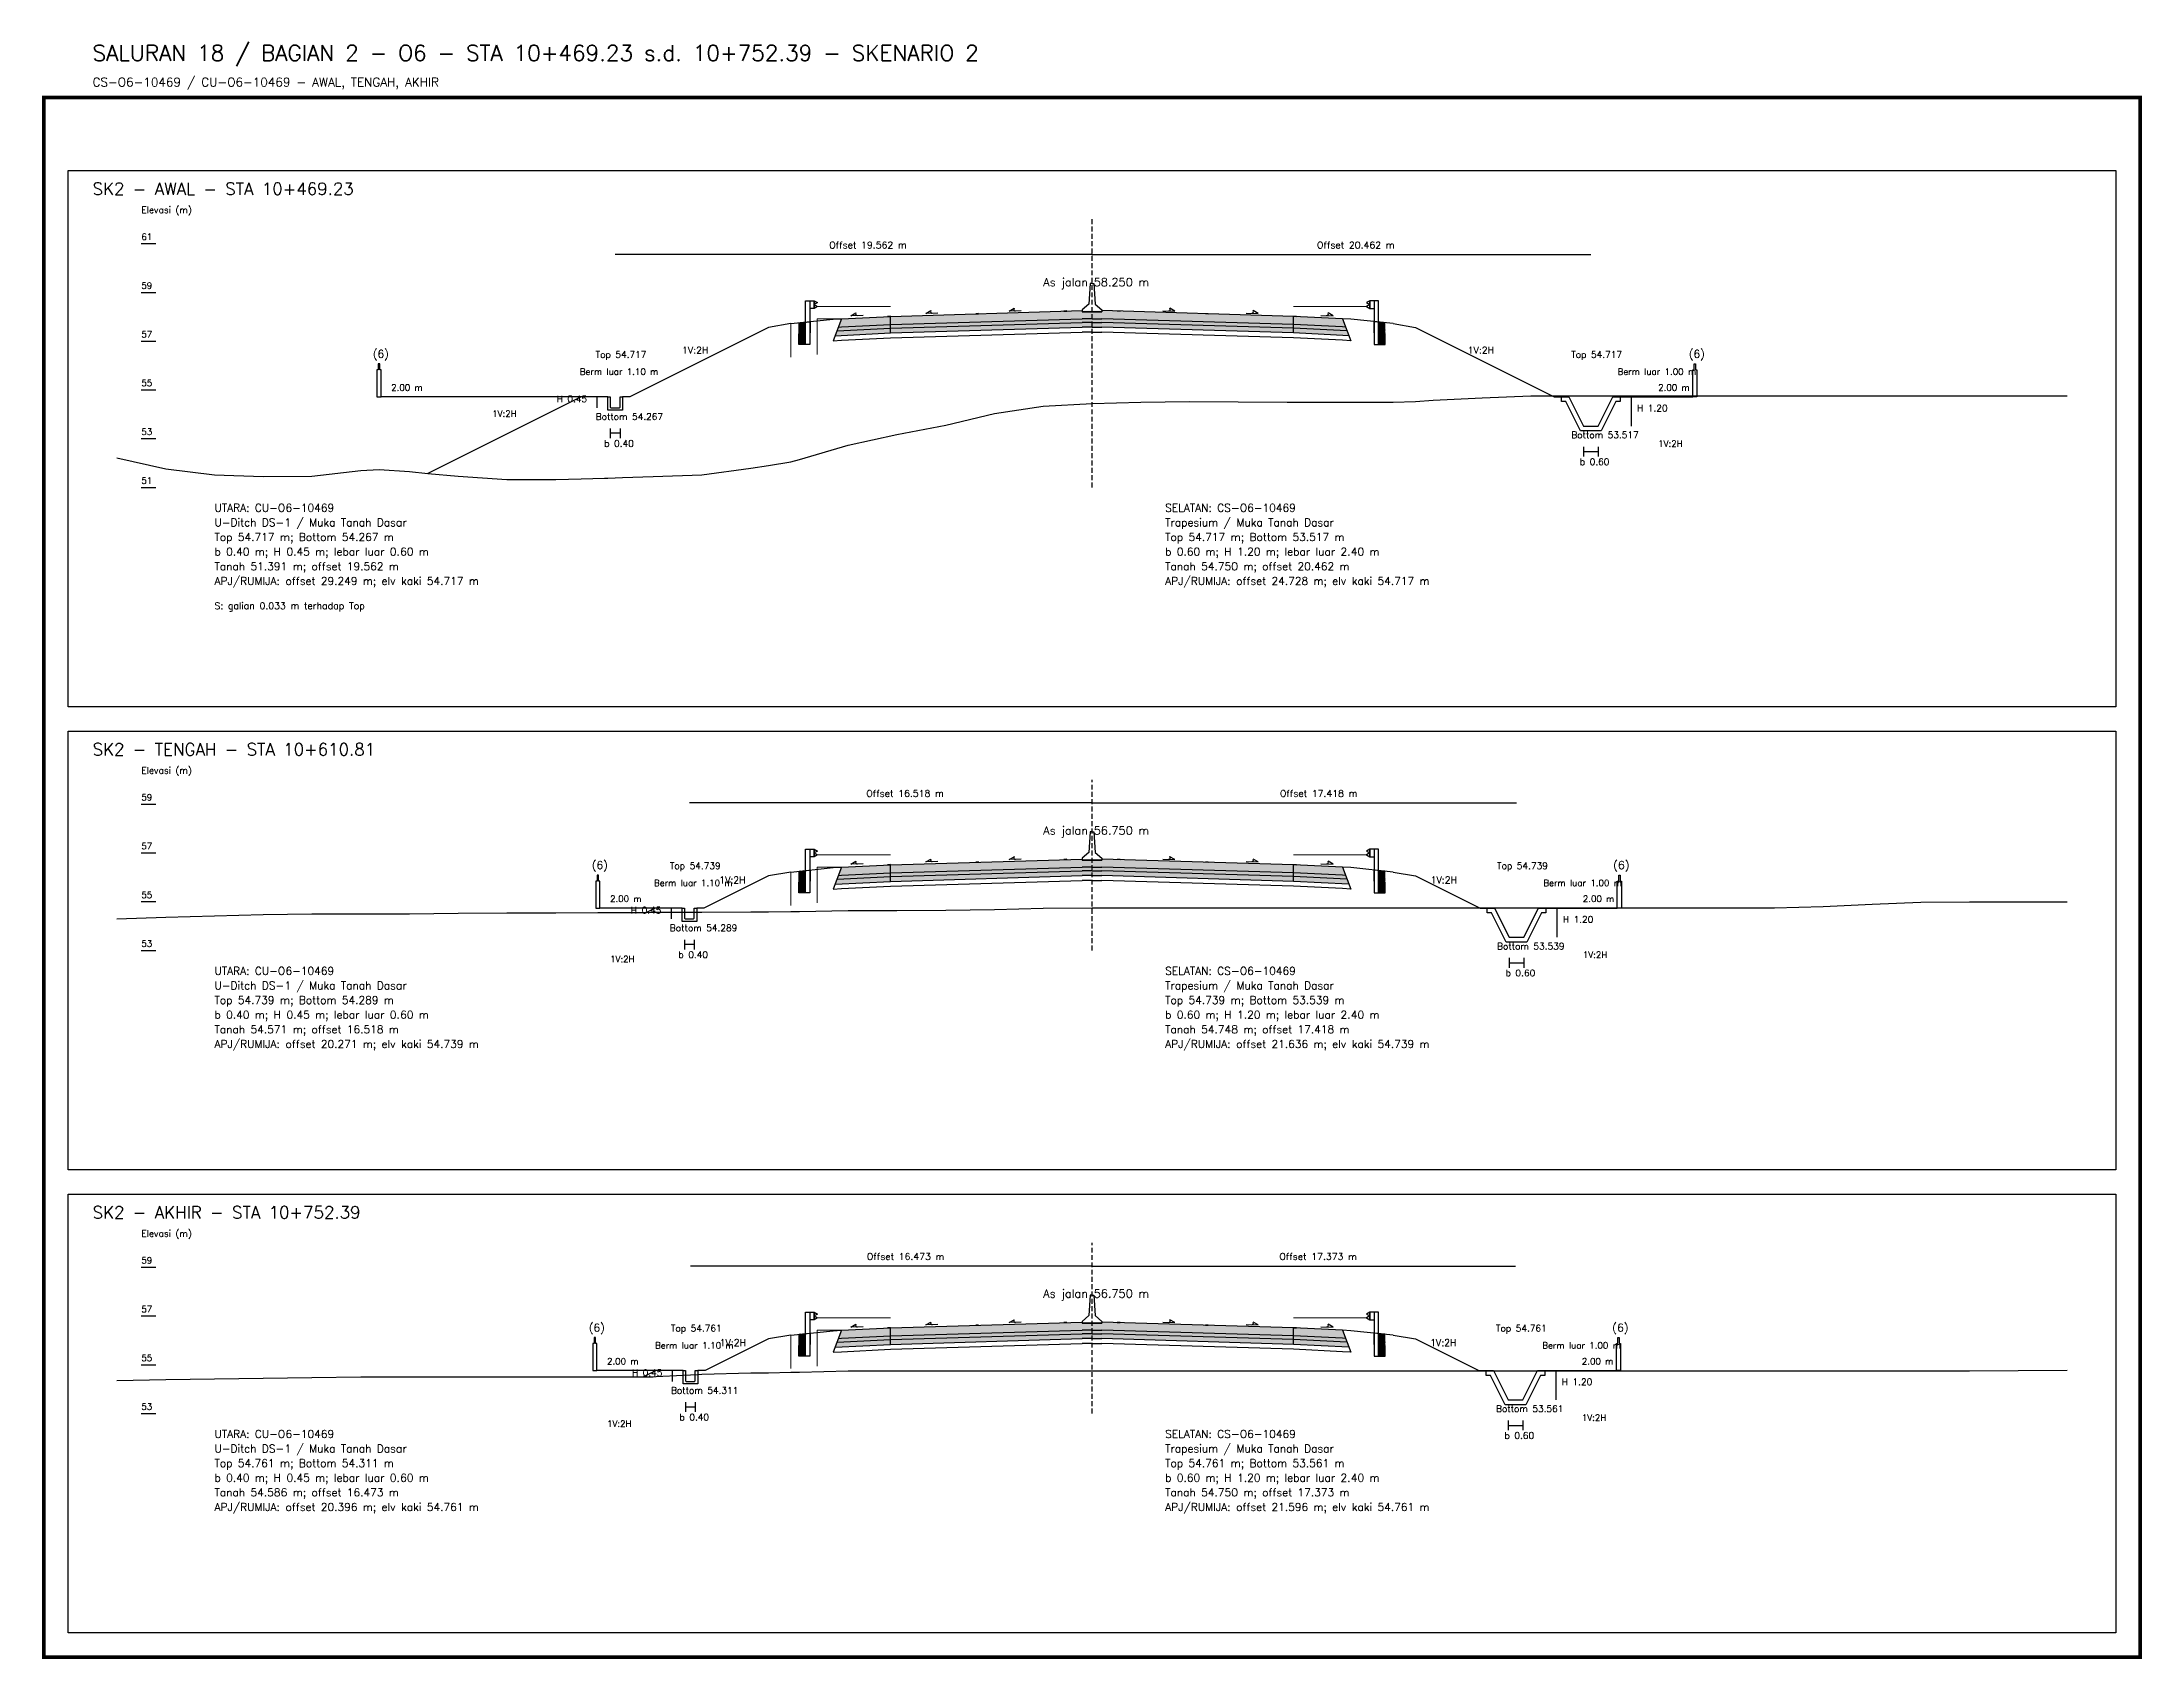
# Model space of a CAD drawing. Header units: metres. Extents: x -24715 to -24517, y 27498 to 30841.
# Drawn here: x -24611.5 to -24525.3, y 29335.5 to 29401.8 of the extents above; entities that cross this region are included whole.
import ezdxf

# ---------------------------------------------------------------- set-up
doc = ezdxf.new("R2010")
doc.units = ezdxf.units.M
doc.linetypes.add('PS_DASH', pattern=[0.3, 0.2, -0.1])
for name, color, linetype, lineweight in [('Dimensi', 230, 'Continuous', 20), ('GRS-ARSIR (HATCH)', 8, 'Continuous', 9), ('Guardrail', 20, 'Continuous', 30), ('HATCH - Beton ramping', 210, 'Continuous', 9), ('HATCH - LFA', 30, 'Continuous', 9), ('HATCH - Pavement', 50, 'Continuous', 9), ('Marka', 20, 'Continuous', 30), ('POT_ALL_GROUP', 2, 'Continuous', 70)]:
    doc.layers.add(name, color=color, linetype=linetype, lineweight=lineweight)
for name, color, linetype in [('POT_ALL_APJ', 2, 'Continuous'), ('POT_ALL_BORDER', 8, 'Continuous'), ('POT_ALL_CHANNEL2', 7, 'Continuous'), ('POT_ALL_DIM', 7, 'Continuous'), ('POT_ALL_GROUND', 1, 'Continuous'), ('POT_ALL_GUIDE', 8, 'Continuous'), ('POT_ALL_NOTE', 30, 'Continuous'), ('POT_ALL_ROAD', 4, 'Continuous')]:
    doc.layers.add(name, color=color, linetype=linetype)
doc.styles.get("Standard").update_dxf_attribs({"font": 'simplex.shx'})

msp = doc.modelspace()

# ---------------------------------------------------------------- texts
at = {"layer": 'POT_ALL_APJ'}
for s, height, p in [('(6)', 0.32, (-24597.88449, 29388.87639)), ('(6)', 0.32, (-24543.90724, 29388.87639)), ('2.00 m', 0.26, (-24597.13449, 29387.52639)), ('2.00 m', 0.26, (-24545.15724, 29387.52639)), ('(6)', 0.32, (-24588.90669, 29367.89849)), ('(6)', 0.32, (-24546.99954, 29367.89849)), ('2.00 m', 0.26, (-24588.15669, 29366.54849)), ('2.00 m', 0.26, (-24548.24954, 29366.54849)), ('(6)', 0.32, (-24589.03119, 29348.92059)), ('(6)', 0.32, (-24547.04008, 29348.92059)), ('2.00 m', 0.26, (-24588.28119, 29347.57059)), ('2.00 m', 0.26, (-24548.29008, 29347.57059))]:
    msp.add_text(s, height=height, dxfattribs=at).set_placement(p)
at = {"layer": 'POT_ALL_CHANNEL2'}
for s, height, p in [('Top 54.717', 0.27, (-24588.7475, 29388.87639)), ('Top 54.717', 0.27, (-24548.72377, 29388.87639)), ('Bottom 54.267', 0.27, (-24588.7475, 29386.32639)), ('Bottom 53.517', 0.27, (-24548.72377, 29385.57639)), ('UTARA: CU-O6-10469', 0.32, (-24604.38564, 29382.55968)), ('SELATAN: CS-O6-10469', 0.32, (-24565.38564, 29382.55968)), ('Top 54.739', 0.27, (-24585.7033, 29367.89849)), ('Top 54.739', 0.27, (-24551.76797, 29367.89849)), ('Bottom 54.289', 0.27, (-24585.7033, 29365.34849)), ('Bottom 53.539', 0.27, (-24551.76797, 29364.59849)), ('UTARA: CU-O6-10469', 0.32, (-24604.38564, 29363.55968)), ('SELATAN: CS-O6-10469', 0.32, (-24565.38564, 29363.55968)), ('Top 54.761', 0.27, (-24585.6591, 29348.92059)), ('Top 54.761', 0.27, (-24551.81217, 29348.92059)), ('Bottom 54.311', 0.27, (-24585.6591, 29346.37059)), ('Bottom 53.561', 0.27, (-24551.81217, 29345.62059)), ('UTARA: CU-O6-10469', 0.32, (-24604.38564, 29344.55968)), ('SELATAN: CS-O6-10469', 0.32, (-24565.38564, 29344.55968))]:
    msp.add_text(s, height=height, dxfattribs=at).set_placement(p)
at = {"layer": 'POT_ALL_DIM'}
for s, height, p in [('SK2 - AWAL - STA 10+469.23', 0.5, (-24609.38564, 29395.55968)), ('Elevasi (m)', 0.27, (-24607.38564, 29394.80968)), ('61', 0.26, (-24607.38564, 29393.70968)), ('Offset 19.562 m', 0.28, (-24579.16657, 29393.35968)), ('Offset 20.462 m', 0.28, (-24559.1547, 29393.35968)), ('59', 0.26, (-24607.38564, 29391.70968)), ('As jalan 58.250 m', 0.34, (-24570.38564, 29391.80968)), ('57', 0.26, (-24607.38564, 29389.70968)), ('1V:2H', 0.28, (-24585.20153, 29389.04937)), ('1V:2H', 0.28, (-24552.96975, 29389.04937)), ('Berm luar 1.10 m', 0.26, (-24589.3975, 29388.17639)), ('Berm luar 1.00 m', 0.26, (-24546.82377, 29388.17639)), ('55', 0.26, (-24607.38564, 29387.70968)), ('1V:2H', 0.26, (-24592.99099, 29386.45463)), ('H 0.45', 0.27, (-24590.3475, 29387.05139)), ('H 1.20', 0.27, (-24546.02377, 29386.67639)), ('53', 0.26, (-24607.38564, 29385.70968)), ('b 0.40', 0.27, (-24588.3975, 29385.22639)), ('1V:2H', 0.26, (-24545.15724, 29385.22639)), ('b 0.60', 0.27, (-24548.37377, 29384.47639)), ('51', 0.26, (-24607.38564, 29383.70968)), ('U-Ditch DS-1 / Muka Tanah Dasar', 0.32, (-24604.38564, 29381.95968)), ('Trapesium / Muka Tanah Dasar', 0.32, (-24565.38564, 29381.95968)), ('Top 54.717 m; Bottom 54.267 m', 0.32, (-24604.38564, 29381.35968)), ('Top 54.717 m; Bottom 53.517 m', 0.32, (-24565.38564, 29381.35968)), ('b 0.40 m; H 0.45 m; lebar luar 0.60 m', 0.32, (-24604.38564, 29380.75968)), ('b 0.60 m; H 1.20 m; lebar luar 2.40 m', 0.32, (-24565.38564, 29380.75968)), ('Tanah 51.391 m; offset 19.562 m', 0.32, (-24604.38564, 29380.15968)), ('APJ/RUMIJA: offset 29.249 m; elv kaki 54.717 m', 0.32, (-24604.38564, 29379.55968)), ('Tanah 54.750 m; offset 20.462 m', 0.32, (-24565.38564, 29380.15968)), ('APJ/RUMIJA: offset 24.728 m; elv kaki 54.717 m', 0.32, (-24565.38564, 29379.55968)), ('SK2 - TENGAH - STA 10+610.81', 0.5, (-24609.38564, 29372.55968)), ('Elevasi (m)', 0.27, (-24607.38564, 29371.80968)), ('Offset 16.518 m', 0.28, (-24577.64447, 29370.85968)), ('Offset 17.418 m', 0.28, (-24560.6768, 29370.85968)), ('59', 0.26, (-24607.38564, 29370.70968)), ('As jalan 56.750 m', 0.34, (-24570.38564, 29369.30968)), ('57', 0.26, (-24607.38564, 29368.70968)), ('55', 0.26, (-24607.38564, 29366.70968)), ('Berm luar 1.10 m', 0.26, (-24586.3533, 29367.19849)), ('1V:2H', 0.28, (-24583.67942, 29367.31042)), ('1V:2H', 0.28, (-24554.49185, 29367.31042)), ('Berm luar 1.00 m', 0.26, (-24549.86797, 29367.19849)), ('H 0.45', 0.27, (-24587.3033, 29366.07349)), ('H 1.20', 0.27, (-24549.06797, 29365.69849)), ('53', 0.26, (-24607.38564, 29364.70968)), ('1V:2H', 0.26, (-24588.15669, 29364.07179)), ('b 0.40', 0.27, (-24585.3533, 29364.24849)), ('1V:2H', 0.26, (-24548.24954, 29364.24849)), ('b 0.60', 0.27, (-24551.41797, 29363.49849)), ('Top 54.739 m; Bottom 54.289 m', 0.32, (-24604.38564, 29362.35968)), ('U-Ditch DS-1 / Muka Tanah Dasar', 0.32, (-24604.38564, 29362.95968)), ('Trapesium / Muka Tanah Dasar', 0.32, (-24565.38564, 29362.95968)), ('Top 54.739 m; Bottom 53.539 m', 0.32, (-24565.38564, 29362.35968)), ('b 0.40 m; H 0.45 m; lebar luar 0.60 m', 0.32, (-24604.38564, 29361.75968)), ('b 0.60 m; H 1.20 m; lebar luar 2.40 m', 0.32, (-24565.38564, 29361.75968)), ('Tanah 54.571 m; offset 16.518 m', 0.32, (-24604.38564, 29361.15968)), ('APJ/RUMIJA: offset 20.271 m; elv kaki 54.739 m', 0.32, (-24604.38564, 29360.55968)), ('Tanah 54.748 m; offset 17.418 m', 0.32, (-24565.38564, 29361.15968)), ('APJ/RUMIJA: offset 21.636 m; elv kaki 54.739 m', 0.32, (-24565.38564, 29360.55968)), ('SK2 - AKHIR - STA 10+752.39', 0.5, (-24609.38564, 29353.55968)), ('Elevasi (m)', 0.27, (-24607.38564, 29352.80968)), ('59', 0.26, (-24607.38564, 29351.70968)), ('Offset 16.473 m', 0.28, (-24577.62237, 29351.85968)), ('Offset 17.373 m', 0.28, (-24560.6989, 29351.85968)), ('As jalan 56.750 m', 0.34, (-24570.38564, 29350.30968)), ('57', 0.26, (-24607.38564, 29349.70968)), ('55', 0.26, (-24607.38564, 29347.70968)), ('Berm luar 1.10 m', 0.26, (-24586.3091, 29348.22059)), ('1V:2H', 0.28, (-24583.65732, 29348.32147)), ('1V:2H', 0.28, (-24554.51395, 29348.32147)), ('Berm luar 1.00 m', 0.26, (-24549.91217, 29348.22059)), ('H 0.45', 0.27, (-24587.2591, 29347.09559)), ('H 1.20', 0.27, (-24549.11217, 29346.72059)), ('53', 0.26, (-24607.38564, 29345.70968)), ('b 0.40', 0.27, (-24585.3091, 29345.27059)), ('1V:2H', 0.26, (-24548.29008, 29345.25957)), ('1V:2H', 0.26, (-24588.28119, 29345.00955)), ('b 0.60', 0.27, (-24551.46217, 29344.52059)), ('Top 54.761 m; Bottom 54.311 m', 0.32, (-24604.38564, 29343.35968)), ('U-Ditch DS-1 / Muka Tanah Dasar', 0.32, (-24604.38564, 29343.95968)), ('Trapesium / Muka Tanah Dasar', 0.32, (-24565.38564, 29343.95968)), ('Top 54.761 m; Bottom 53.561 m', 0.32, (-24565.38564, 29343.35968)), ('b 0.40 m; H 0.45 m; lebar luar 0.60 m', 0.32, (-24604.38564, 29342.75968)), ('b 0.60 m; H 1.20 m; lebar luar 2.40 m', 0.32, (-24565.38564, 29342.75968)), ('Tanah 54.586 m; offset 16.473 m', 0.32, (-24604.38564, 29342.15968)), ('APJ/RUMIJA: offset 20.396 m; elv kaki 54.761 m', 0.32, (-24604.38564, 29341.55968)), ('Tanah 54.750 m; offset 17.373 m', 0.32, (-24565.38564, 29342.15968)), ('APJ/RUMIJA: offset 21.596 m; elv kaki 54.761 m', 0.32, (-24565.38564, 29341.55968))]:
    msp.add_text(s, height=height, dxfattribs=at).set_placement(p)
at = {"layer": 'POT_ALL_GROUP', "lineweight": 0}
for s, height, p in [('SALURAN 18 / BAGIAN 2 - O6 - STA 10+469.23 s.d. 10+752.39 - SKENARIO 2', 0.65, (-24609.38564, 29401.05968)), ('CS-O6-10469 / CU-O6-10469 - AWAL, TENGAH, AKHIR', 0.36, (-24609.38564, 29400.00968))]:
    msp.add_text(s, height=height, dxfattribs=at).set_placement(p)
at = {"layer": 'POT_ALL_NOTE'}
msp.add_text('S: galian 0.033 m terhadap Top', height=0.28, dxfattribs=at).set_placement((-24604.38564, 29378.55968))

# ---------------------------------------------------------------- blocks, each defined once
blk = doc.blocks.new('JALAN_ASLI_TIPIKAL_2OKT_METER')
at = {"layer": 'Guardrail', "lineweight": 9}
h = blk.add_hatch(dxfattribs=at)
h.set_pattern_fill('JIS_LC_20', color=256, scale=0.002)
h.set_pattern_definition([(45, (-29.65569, -21.99233), (-0.02828427, 0.02828427), []), (45, (-29.65489, -21.99233), (-0.02828427, 0.02828427), [])])
h.paths.add_polyline_path([(-12.025, -1.394), (-11.753, -1.394), (-11.753, -0.471), (-12.018, -0.498)])
h = blk.add_hatch(dxfattribs=at)
h.set_pattern_fill('JIS_LC_20', color=256, scale=0.002)
h.set_pattern_definition([(45, (-29.40569, -21.99233), (-0.02828427, 0.02828427), []), (45, (-29.40489, -21.99233), (-0.02828427, 0.02828427), [])])
h.paths.add_polyline_path([(12.018, -0.498), (11.753, -0.471), (11.753, -1.394), (12.025, -1.394)])
at = {"layer": 'HATCH - Beton ramping'}
h = blk.add_hatch(dxfattribs=at)
h.set_pattern_fill('AR-CONC', color=256, scale=0.0005)
h.set_pattern_definition([(50, (-28.949556, -21.99233), (0.09109233, -0.00796954), [0.009525, -0.104775]), (355, (-28.94956, -21.99233), (-0.0176217, 0.09552842), [0.00762, -0.0838203]), (100.45144, (-28.941965, -21.992995), (0.07347062, 0.08755888), [0.008095, -0.08904512]), (46.1842, (-28.94956, -21.96693), (0.13553952, -0.02102116), [0.0142875, -0.1571625]), (96.63556, (-28.93826, -21.96868), (0.11870207, 0.12371306), [0.0121425, -0.1335678]), (351.18415, (-28.94956, -21.96693), (0.11870207, 0.12371306), [0.01143, -0.12572987]), (21, (-28.936856, -21.97328), (0.0758072, -0.0511326), [0.009525, -0.104775]), (326, (-28.93686, -21.97328), (0.03090101, 0.09209398), [0.00762, -0.08382]), (71.45144, (-28.93054, -21.97754), (0.1067082, 0.04096138), [0.008095, -0.08904497]), (37.5, (-28.949556, -21.99233), (0.001544302, 0.04227752), [0, -0.082804, 0, -0.08509, 0, -0.0841375]), (7.5, (-28.949556, -21.99233), (0.03340983, 0.05009029), [0, -0.048514, 0, -0.080899, 0, -0.0320675]), (327.5, (-28.977877, -21.99233), (0.067795298, -0.002864372), [0, -0.03175, 0, -0.09906, 0, -0.131445]), (317.5, (-28.990577, -21.99233), (0.07406459, 0.01271325), [0, -0.041275, 0, -0.065786, 0, -0.093345])])
h.paths.add_polyline_path([(-8.27, -0.566), (-10.401, -0.666), (-10.461, -0.826), (-8.27, -0.716)])
h.paths.add_polyline_path([(-0.4, -0.48), (0, -0.48), (0, -0.33), (-0.4, -0.33), (-8.27, -0.566), (-8.27, -0.716)])
h = blk.add_hatch(dxfattribs=at)
h.set_pattern_fill('AR-CONC', color=256, scale=0.0005)
h.set_pattern_definition([(50, (-28.699556, -21.99233), (0.09109233, -0.00796954), [0.009525, -0.104775]), (355, (-28.69956, -21.99233), (-0.01762171, 0.09552842), [0.00762, -0.0838203]), (100.45144, (-28.691965, -21.992995), (0.07347062, 0.08755888), [0.008095, -0.08904512]), (46.1842, (-28.69956, -21.96693), (0.13553952, -0.02102116), [0.0142875, -0.1571625]), (96.63556, (-28.68826, -21.96868), (0.11870207, 0.12371306), [0.0121425, -0.1335678]), (351.18415, (-28.69956, -21.96693), (0.11870207, 0.12371306), [0.01143, -0.12572987]), (21, (-28.686856, -21.97328), (0.0758072, -0.0511326), [0.009525, -0.104775]), (326, (-28.68686, -21.97328), (0.03090101, 0.09209398), [0.00762, -0.08382]), (71.45144, (-28.68054, -21.97754), (0.10670821, 0.04096138), [0.008095, -0.08904497]), (37.5, (-28.699556, -21.99233), (0.001544302, 0.04227752), [0, -0.082804, 0, -0.08509, 0, -0.0841375]), (7.5, (-28.699556, -21.99233), (0.03340983, 0.050090287), [0, -0.048514, 0, -0.080899, 0, -0.0320675]), (327.5, (-28.727877, -21.99233), (0.067795298, -0.002864372), [0, -0.03175, 0, -0.09906, 0, -0.131445]), (317.5, (-28.740577, -21.99233), (0.07406459, 0.012713246), [0, -0.041275, 0, -0.065786, 0, -0.093345])])
h.paths.add_polyline_path([(8.27, -0.566), (10.401, -0.666), (10.461, -0.826), (8.27, -0.716)])
h.paths.add_polyline_path([(0.4, -0.48), (0, -0.48), (0, -0.33), (0.4, -0.33), (8.27, -0.566), (8.27, -0.716)])
at = {"layer": 'HATCH - LFA'}
h = blk.add_hatch(dxfattribs=at)
h.set_pattern_fill('GRAVEL', color=256, scale=0.0075)
h.set_pattern_definition([(228.012788, (-28.812396, -21.801831), (-1.524, -1.7145), [0.0256291, -2.5372863]), (184.96974, (-28.829541, -21.820881), (2.2859999991, 0.1905000109), [0.04398035, -4.3540537]), (132.510447, (-28.873356, -21.824691), (1.9050000008, -2.0954999993), [0.0310111, -3.0701042]), (267.27369, (-28.947651, -21.872316), (0.1905000004, 3.81), [0.0400503, -3.9649828]), (292.833654, (-28.949556, -21.912321), (-0.9525, 2.286), [0.0392725, -3.8879856]), (357.27369, (-28.934316, -21.948516), (-3.81, 0.1905000004), [0.0400503, -3.9649828]), (37.69424, (-28.894311, -21.950421), (-2.4764999999, -1.9050000001), [0.0529645, -5.24348365]), (72.255328, (-28.852401, -21.918036), (1.3335000004, 4.1909999999), [0.050004, -4.95039425]), (121.429566, (-28.837161, -21.870411), (-1.5240000002, 2.4764999999), [0.040186, -3.9784159]), (175.23636, (-28.858116, -21.836121), (2.0955, -0.1905), [0.0458785, -2.2480453]), (222.397438, (-28.903836, -21.832311), (-2.2859999999, -2.0955000001), [0.05933084, -5.8737579]), (138.814075, (-28.759056, -21.874221), (-1.3335, 1.143), [0.0202503, -2.0047924]), (171.469234, (-28.774296, -21.860886), (2.4765, -0.3809999996), [0.03852615, -3.8140979]), (225, (-28.8124, -21.85517), (0, -0.1905), [0.0269407, -0.242467]), (203.19859, (-28.82573, -21.832311), (0.9525, 0.381), [0.0145081, -1.4362967]), (291.80141, (-28.839066, -21.838026), (-0.1905, 0.5715), [0.0205174, -1.0053565]), (30.96376, (-28.831446, -21.857076), (0.5715, 0.381), [0.033324, -1.0774724]), (161.56505, (-28.80287, -21.83993), (0.381, -0.1905), [0.0240965, -0.5783174]), (16.38954, (-28.949556, -21.838026), (1.905, 0.5715), [0.0337566, -3.341912]), (70.346176, (-28.917171, -21.828501), (-0.762, -2.0955), [0.0283199, -2.8036662]), (293.19859, (-28.80287, -21.801831), (-0.381, 0.9525), [0.029016, -1.4217888]), (343.61046, (-28.791441, -21.828501), (-1.905, 0.5715), [0.0337566, -3.341912]), (339.443955, (-28.949556, -21.956136), (-0.9525, 0.381), [0.0325526, -1.5950801]), (294.77514, (-28.919076, -21.967566), (-0.952500001, 2.0954999995), [0.0272754, -2.7002695]), (66.80141, (-28.800966, -21.992331), (0.381, 0.9525), [0.029016, -1.4217888]), (17.354025, (-28.789536, -21.965661), (-2.4765, -0.762), [0.0319337, -3.1614282]), (69.443955, (-28.89431, -21.992331), (-0.381, -0.9525), [0.0162763, -1.6113564]), (101.30993, (-28.812396, -21.99233), (-0.1905, 0.762), [0.0097136, -0.9616496]), (165.96376, (-28.8143, -21.982806), (0.5715, -0.1905), [0.0392725, -0.7461791]), (186.009006, (-28.852401, -21.973281), (1.905, 0.1905), [0.036395, -3.6031024]), (303.69007, (-28.831446, -21.87422), (-0.1905, 0.381), [0.0274743, -0.6593832]), (353.157227, (-28.816206, -21.897081), (3.2385, -0.3809999998), [0.0479668, -4.7487007]), (60.945396, (-28.76858, -21.902796), (-0.762, -1.3335), [0.0196131, -1.9417044]), (90, (-28.75906, -21.88565), (-0.1905, 0.1905), [0.01143, -0.17907]), (120.256437, (-28.856211, -21.967566), (0.762, -1.3335), [0.026465, -2.6200456]), (48.012787, (-28.869546, -21.944706), (1.524, 1.7145), [0.0512582, -2.5116572]), (0, (-28.83526, -21.9066), (0.1905, 0.1905), [0.04953, -0.14097]), (325.304846, (-28.785726, -21.906606), (1.9050000007, -1.333499999), [0.0301207, -2.9819488]), (254.0546, (-28.76096, -21.92375), (-0.1905, -0.762), [0.0277372, -1.3591238]), (207.645975, (-28.768581, -21.950421), (-3.6195000001, -1.9049999997), [0.0451609, -4.4709348]), (175.426079, (-28.808586, -21.971376), (-2.4765, 0.1905), [0.0477772, -4.7299385])])
h.paths.add_polyline_path([(-8.27, -0.716), (-10.461, -0.826), (-10.54, -1.03), (-8.27, -0.916)])
h.paths.add_polyline_path([(-0.4, -0.68), (0, -0.68), (0, -0.48), (-0.4, -0.48), (-8.27, -0.716), (-8.27, -0.916)])
h = blk.add_hatch(dxfattribs=at)
h.set_pattern_fill('GRAVEL', color=256, scale=0.0075)
h.set_pattern_definition([(228.012788, (-28.562396, -21.801831), (-1.524, -1.7145), [0.0256291, -2.5372863]), (184.96974, (-28.579541, -21.820881), (2.2859999991, 0.1905000109), [0.04398035, -4.3540537]), (132.510447, (-28.623356, -21.824691), (1.9050000008, -2.0954999993), [0.0310111, -3.0701042]), (267.27369, (-28.697651, -21.872316), (0.1905000004, 3.81), [0.04005034, -3.9649828]), (292.833654, (-28.699556, -21.912321), (-0.9525, 2.286), [0.0392725, -3.8879856]), (357.27369, (-28.684316, -21.948516), (-3.81, 0.1905000004), [0.04005034, -3.9649828]), (37.69424, (-28.644311, -21.950421), (-2.4764999999, -1.9050000001), [0.0529645, -5.24348365]), (72.255328, (-28.602401, -21.918036), (1.3335000004, 4.1909999999), [0.050004, -4.95039425]), (121.429566, (-28.587161, -21.870411), (-1.5240000002, 2.4764999999), [0.040186, -3.9784159]), (175.23636, (-28.608116, -21.836121), (2.0955, -0.1905000003), [0.0458785, -2.2480453]), (222.397438, (-28.653836, -21.832311), (-2.2859999999, -2.0955000001), [0.05933084, -5.87375794]), (138.814075, (-28.509056, -21.874221), (-1.3335, 1.143), [0.02025034, -2.0047924]), (171.469234, (-28.524296, -21.860886), (2.4765, -0.3809999996), [0.03852615, -3.8140979]), (225, (-28.5624, -21.85517), (0, -0.1905), [0.0269407, -0.242467]), (203.19859, (-28.57573, -21.832311), (0.9525, 0.381), [0.0145081, -1.4362967]), (291.80141, (-28.589066, -21.838026), (-0.1905, 0.5715), [0.0205174, -1.0053565]), (30.96376, (-28.581446, -21.857076), (0.5715, 0.381), [0.033324, -1.0774724]), (161.56505, (-28.55287, -21.83993), (0.381, -0.1905), [0.0240965, -0.57831736]), (16.38954, (-28.699556, -21.838026), (1.905, 0.5715), [0.0337566, -3.341912]), (70.346176, (-28.667171, -21.828501), (-0.762, -2.0955), [0.0283199, -2.8036662]), (293.19859, (-28.55287, -21.801831), (-0.381, 0.9525), [0.029016, -1.4217888]), (343.61046, (-28.541441, -21.828501), (-1.905, 0.5714999999), [0.0337566, -3.341912]), (339.443955, (-28.699556, -21.956136), (-0.9525, 0.381), [0.03255264, -1.5950801]), (294.77514, (-28.669076, -21.967566), (-0.952500001, 2.0954999995), [0.0272754, -2.7002695]), (66.80141, (-28.550966, -21.992331), (0.381, 0.9525), [0.029016, -1.4217888]), (17.354025, (-28.539536, -21.965661), (-2.4765, -0.7620000002), [0.0319337, -3.1614282]), (69.443955, (-28.64431, -21.992331), (-0.381, -0.9525), [0.0162763, -1.6113564]), (101.30993, (-28.562396, -21.99233), (-0.1905, 0.762), [0.0097136, -0.9616496]), (165.96376, (-28.5643, -21.982806), (0.5715, -0.1905), [0.0392725, -0.7461791]), (186.009006, (-28.602401, -21.973281), (1.905, 0.1905), [0.036395, -3.6031024]), (303.69007, (-28.581446, -21.87422), (-0.1905, 0.381), [0.0274743, -0.6593832]), (353.157227, (-28.566206, -21.897081), (3.2385, -0.3809999998), [0.04796676, -4.7487007]), (60.945396, (-28.51858, -21.902796), (-0.762, -1.3335), [0.0196131, -1.9417044]), (90, (-28.50906, -21.88565), (-0.1905, 0.1905), [0.01143, -0.17907]), (120.256437, (-28.606211, -21.967566), (0.762, -1.3335), [0.026465, -2.62004556]), (48.012787, (-28.619546, -21.944706), (1.524, 1.7145), [0.0512582, -2.5116572]), (0, (-28.58526, -21.9066), (0.1905, 0.1905), [0.04953, -0.14097]), (325.304846, (-28.535726, -21.906606), (1.9050000007, -1.333499999), [0.0301207, -2.98194875]), (254.054604, (-28.51096, -21.92375), (-0.1905, -0.762), [0.0277372, -1.35912375]), (207.645975, (-28.518581, -21.950421), (-3.6195000001, -1.9049999997), [0.0451609, -4.4709348]), (175.426079, (-28.558586, -21.971376), (-2.4765, 0.1905), [0.0477772, -4.7299385])])
h.paths.add_polyline_path([(8.27, -0.716), (10.461, -0.826), (10.54, -1.03), (8.27, -0.916)])
h.paths.add_polyline_path([(0.4, -0.68), (0, -0.68), (0, -0.48), (0.4, -0.48), (8.27, -0.716), (8.27, -0.916)])
at = {"layer": 'HATCH - Pavement'}
h = blk.add_hatch(dxfattribs=at)
h.set_pattern_fill('AR-CONC', color=256, scale=0.001)
h.set_pattern_definition([(50, (-89.43046, -52.62889), (0.18218467, -0.01593909), [0.01905, -0.20955]), (355, (-89.43046, -52.6289), (-0.03524342, 0.19105685), [0.01524, -0.1676406]), (100.45144, (-89.41528, -52.63022), (0.14694125, 0.17511775), [0.01619, -0.17809024]), (46.1842, (-89.43046, -52.5781), (0.27107904, -0.04204233), [0.028575, -0.314325]), (96.63556, (-89.40787, -52.5816), (0.23740413, 0.2474261), [0.024285, -0.2671356]), (351.18415, (-89.43046, -52.5781), (0.2374041, 0.2474261), [0.02286, -0.2514597]), (21, (-89.40506, -52.59079), (0.1516144, -0.1022652), [0.01905, -0.20955]), (326, (-89.40506, -52.5908), (0.06180203, 0.18418797), [0.01524, -0.16764]), (71.45144, (-89.39243, -52.59931), (0.21341642, 0.08192277), [0.01619, -0.17808994]), (37.5, (-89.43046, -52.62889), (0.003088603, 0.08455504), [0, -0.165608, 0, -0.17018, 0, -0.168275]), (7.5, (-89.43046, -52.62889), (0.06681966, 0.100180575), [0, -0.097028, 0, -0.161798, 0, -0.064135]), (327.5, (-89.4871, -52.62889), (0.135590595, -0.005728744), [0, -0.0635, 0, -0.19812, 0, -0.26289]), (317.5, (-89.5125, -52.62889), (0.14812918, 0.02542649), [0, -0.08255, 0, -0.131572, 0, -0.18669])])
h.paths.add_polyline_path([(-8.27, -0.236), (-10.27, -0.336), (-10.401, -0.673), (-10.27, -0.666), (-8.27, -0.566)])
h.paths.add_polyline_path([(-0.4, -0.33), (0, -0.33), (0, 0), (-0.4, 0), (-8.27, -0.236), (-8.27, -0.566)])
h = blk.add_hatch(dxfattribs=at)
h.set_pattern_fill('AR-CONC', color=256, scale=0.001)
h.set_pattern_definition([(50, (-89.18046, -52.62889), (0.18218467, -0.01593909), [0.01905, -0.20955]), (355, (-89.18046, -52.6289), (-0.03524342, 0.19105685), [0.01524, -0.16764058]), (100.45144, (-89.16528, -52.63022), (0.14694125, 0.17511775), [0.01619, -0.17809024]), (46.1842, (-89.18046, -52.5781), (0.27107904, -0.04204233), [0.028575, -0.314325]), (96.63556, (-89.15787, -52.5816), (0.23740413, 0.2474261), [0.024285, -0.2671356]), (351.18415, (-89.18046, -52.5781), (0.2374041, 0.2474261), [0.02286, -0.2514597]), (21, (-89.15506, -52.59079), (0.1516144, -0.1022652), [0.01905, -0.20955]), (326, (-89.15506, -52.5908), (0.06180203, 0.18418797), [0.01524, -0.16764]), (71.45144, (-89.14243, -52.59931), (0.21341642, 0.08192277), [0.01619, -0.17808994]), (37.5, (-89.18046, -52.62889), (0.003088603, 0.08455504), [0, -0.165608, 0, -0.17018, 0, -0.168275]), (7.5, (-89.18046, -52.62889), (0.06681966, 0.100180575), [0, -0.097028, 0, -0.161798, 0, -0.064135]), (327.5, (-89.2371, -52.62889), (0.135590595, -0.005728744), [0, -0.0635, 0, -0.19812, 0, -0.26289]), (317.5, (-89.2625, -52.62889), (0.14812918, 0.02542649), [0, -0.08255, 0, -0.131572, 0, -0.18669])])
h.paths.add_polyline_path([(8.27, -0.236), (10.27, -0.336), (10.401, -0.673), (10.27, -0.666), (8.27, -0.566)])
h.paths.add_polyline_path([(0.4, -0.33), (0, -0.33), (0, 0), (0.4, 0), (8.27, -0.236), (8.27, -0.566)])
at = {"layer": 'Marka'}
h = blk.add_hatch(color=256, dxfattribs=at)
h.dxf.hatch_style = 1
h.paths.add_polyline_path([(-8.27, -0.23), (-8.39, -0.236), (-8.39, -0.242), (-8.27, -0.236)])
h.paths.add_polyline_path([(-4.65, -0.122), (-4.77, -0.125), (-4.77, -0.131), (-4.65, -0.128)])
h.paths.add_polyline_path([(-1.03, -0.019), (-1.03, -0.013), (-1.15, -0.017), (-1.15, -0.023)])
h = blk.add_hatch(color=256, dxfattribs=at)
h.dxf.hatch_style = 1
h.paths.add_polyline_path([(8.27, -0.23), (8.39, -0.236), (8.39, -0.242), (8.27, -0.236)])
h.paths.add_polyline_path([(4.65, -0.122), (4.77, -0.125), (4.77, -0.131), (4.65, -0.128)])
h.paths.add_polyline_path([(1.03, -0.019), (1.03, -0.013), (1.15, -0.017), (1.15, -0.023)])
for p, q in [((-8.27, -0.236), (-0.4, 0)), ((8.27, -0.236), (0.4, 0)), ((-12.353, -0.533), (-10.622, -0.354)), ((-10.27, -0.336), (-10.62, -1.234)), ((-10.62, -0.354), (-10.27, -0.336)), ((-10.461, -0.826), (-8.27, -0.716)), ((-10.401, -0.673), (-10.27, -0.666)), ((-10.27, -0.336), (-8.27, -0.236)), ((-10.27, -0.666), (-8.27, -0.566)), ((-8.27, -0.916), (-8.27, -0.236)), ((-8.27, -0.566), (-0.4, -0.33)), ((-8.27, -0.716), (-0.4, -0.48)), ((-8.27, -0.916), (-0.4, -0.68)), ((0, -0.05), (-0.4, -0.05)), ((0, -0.33), (-0.4, -0.33)), ((0, -0.48), (-0.4, -0.48)), ((0, -0.68), (-0.4, -0.68)), ((0, -0.05), (0.4, -0.05)), ((0, -0.33), (0.4, -0.33)), ((0, -0.48), (0.4, -0.48)), ((0, -0.68), (0.4, -0.68)), ((8.27, -0.566), (0.4, -0.33)), ((8.27, -0.716), (0.4, -0.48)), ((8.27, -0.916), (0.4, -0.68)), ((8.27, -0.916), (8.27, -0.236)), ((10.27, -0.336), (8.27, -0.236)), ((10.27, -0.666), (8.27, -0.566)), ((10.461, -0.826), (8.27, -0.716)), ((10.27, -0.336), (10.62, -1.234)), ((10.62, -0.354), (10.27, -0.336)), ((10.401, -0.673), (10.27, -0.666)), ((12.353, -0.533), (10.622, -0.354)), ((-10.62, -1.234), (-10.27, -1.216)), ((-10.54, -1.03), (-8.27, -0.916)), ((-10.27, -1.216), (-8.27, -1.116)), ((-8.27, -1.116), (-0.4, -0.88)), ((0, -0.88), (-0.4, -0.88)), ((0, -0.88), (0.4, -0.88)), ((8.27, -1.116), (0.4, -0.88)), ((10.54, -1.03), (8.27, -0.916)), ((10.27, -1.216), (8.27, -1.116)), ((10.62, -1.234), (10.27, -1.216))]:
    blk.add_line(p, q)
for points in [[(0, 1.11), (-0.075, 1.11), (-0.125, 0.27), (-0.4, 0.03), (-0.4, -0.05), (0, -0.05)], [(0, 1.11), (0.075, 1.11), (0.125, 0.27), (0.4, 0.03), (0.4, -0.05), (0, -0.05)], [(-6.818, -0.116), (-6.616, 0)], [(-3.401, -0.02), (-3.199, 0.096)], [(3.401, -0.02), (3.199, 0.096)], [(6.818, -0.116), (6.616, 0)], [(-9.887, -0.208), (-9.686, -0.092)], [(-9.387, -0.193), (-9.887, -0.208)], [(-6.318, -0.101), (-6.818, -0.116)], [(-2.901, -0.005), (-3.401, -0.02)], [(2.901, -0.005), (3.401, -0.02)], [(6.318, -0.101), (6.818, -0.116)], [(9.387, -0.193), (9.887, -0.208)], [(9.887, -0.208), (9.686, -0.092)]]:
    blk.add_lwpolyline(points)
for centre, start, end in [((-6.556, -0.037), 148.28164, 271.71836), ((-3.139, 0.059), 148.28164, 271.71836), ((3.139, 0.059), 268.28164, 31.71836), ((6.556, -0.037), 268.28164, 31.71836), ((-9.625, -0.129), 148.28164, 271.71836), ((9.625, -0.129), 268.28164, 31.71836)]:
    blk.add_arc(centre, 0.0711, start, end)
at = {"layer": 'Dimensi'}
for p, q in [((-8.27, 0.168), (-11.27, 0.168)), ((8.27, 0.168), (11.27, 0.168))]:
    blk.add_line(p, q, dxfattribs=at)
at = {"layer": 'GRS-ARSIR (HATCH)'}
for p, q in [((-12.353, -0.533), (-12.353, -1.909)), ((-11.27, -0.336), (-11.27, -1.803)), ((-10.27, -0.336), (-11.27, -0.336))]:
    blk.add_line(p, q, dxfattribs=at)
at = {"layer": 'Guardrail'}
for points in [[(-11.753, -1.394), (-11.753, 0.406), (-11.575, 0.406), (-11.575, -1.394), (-11.753, -1.394)], [(-11.575, 0.406), (-11.397, 0.406), (-11.397, 0.094), (-11.575, 0.094)], [(-11.397, 0.25), (-11.397, 0.406), (-11.262, 0.328), (-11.397, 0.25)], [(-11.397, 0.094), (-11.397, 0.25), (-11.262, 0.172), (-11.397, 0.094)], [(11.397, 0.25), (11.397, 0.406), (11.262, 0.328), (11.397, 0.25)], [(11.397, 0.094), (11.397, 0.25), (11.262, 0.172), (11.397, 0.094)], [(11.575, 0.406), (11.397, 0.406), (11.397, 0.094), (11.575, 0.094)], [(11.753, -1.394), (11.753, 0.406), (11.575, 0.406), (11.575, -1.394), (11.753, -1.394)], [(-11.575, -1.394), (-12.025, -1.394), (-12.018, -0.498), (-11.568, -0.453), (-11.575, -1.394)], [(11.575, -1.394), (12.025, -1.394), (12.018, -0.498), (11.568, -0.453), (11.575, -1.394)]]:
    blk.add_lwpolyline(points, dxfattribs=at)
at = {"layer": 'Marka'}
for points in [[(-8.39, -0.242), (-8.27, -0.236), (-8.27, -0.23), (-8.39, -0.236), (-8.39, -0.242)], [(8.39, -0.242), (8.27, -0.236), (8.27, -0.23), (8.39, -0.236), (8.39, -0.242)]]:
    blk.add_lwpolyline(points, dxfattribs=at)
for points in [[(-4.65, -0.122), (-4.77, -0.125), (-4.77, -0.131), (-4.65, -0.128)], [(-1.03, -0.013), (-1.15, -0.017), (-1.15, -0.023), (-1.03, -0.019)], [(1.03, -0.013), (1.15, -0.017), (1.15, -0.023), (1.03, -0.019)], [(4.65, -0.122), (4.77, -0.125), (4.77, -0.131), (4.65, -0.128)]]:
    blk.add_lwpolyline(points, close=True, dxfattribs=at)

# ---------------------------------------------------------------- linework, layer by layer
at = {"layer": 'POT_ALL_APJ', "linetype": 'Continuous'}
for points in [[(-24597.71949, 29388.3808), (-24597.71949, 29387.27639), (-24597.54949, 29387.27639), (-24597.54949, 29388.3808), (-24597.60449, 29388.3808), (-24597.60449, 29388.6308), (-24597.63449, 29388.6308), (-24597.66449, 29388.6308), (-24597.66449, 29388.3808), (-24597.71949, 29388.3808)], [(-24543.57224, 29388.3808), (-24543.57224, 29387.27639), (-24543.74224, 29387.27639), (-24543.74224, 29388.3808), (-24543.68724, 29388.3808), (-24543.68724, 29388.6308), (-24543.65724, 29388.6308), (-24543.62724, 29388.6308), (-24543.62724, 29388.3808), (-24543.57224, 29388.3808)], [(-24589.3475, 29387.27639), (-24597.54949, 29387.27639)], [(-24545.72377, 29387.27639), (-24543.74224, 29387.27639)], [(-24588.74169, 29367.4029), (-24588.74169, 29366.29849), (-24588.57169, 29366.29849), (-24588.57169, 29367.4029), (-24588.62669, 29367.4029), (-24588.62669, 29367.6529), (-24588.65669, 29367.6529), (-24588.68669, 29367.6529), (-24588.68669, 29367.4029), (-24588.74169, 29367.4029)], [(-24546.66454, 29367.4029), (-24546.66454, 29366.29849), (-24546.83454, 29366.29849), (-24546.83454, 29367.4029), (-24546.77954, 29367.4029), (-24546.77954, 29367.6529), (-24546.74954, 29367.6529), (-24546.71954, 29367.6529), (-24546.71954, 29367.4029), (-24546.66454, 29367.4029)], [(-24586.3033, 29366.29849), (-24588.57169, 29366.29849)], [(-24548.76797, 29366.29849), (-24546.83454, 29366.29849)], [(-24588.86619, 29348.425), (-24588.86619, 29347.32059), (-24588.69619, 29347.32059), (-24588.69619, 29348.425), (-24588.75119, 29348.425), (-24588.75119, 29348.675), (-24588.78119, 29348.675), (-24588.81119, 29348.675), (-24588.81119, 29348.425), (-24588.86619, 29348.425)], [(-24546.70508, 29348.425), (-24546.70508, 29347.32059), (-24546.87508, 29347.32059), (-24546.87508, 29348.425), (-24546.82008, 29348.425), (-24546.82008, 29348.675), (-24546.79008, 29348.675), (-24546.76008, 29348.675), (-24546.76008, 29348.425), (-24546.70508, 29348.425)], [(-24586.2591, 29347.32059), (-24588.69619, 29347.32059)], [(-24548.81217, 29347.32059), (-24546.87508, 29347.32059)]]:
    msp.add_lwpolyline(points, dxfattribs=at)
at = {"layer": 'POT_ALL_BORDER', "linetype": 'Continuous'}
for points in [[(-24610.38564, 29396.55968), (-24526.38564, 29396.55968), (-24526.38564, 29374.55968), (-24610.38564, 29374.55968), (-24610.38564, 29396.55968)], [(-24610.38564, 29373.55968), (-24526.38564, 29373.55968), (-24526.38564, 29355.55968), (-24610.38564, 29355.55968), (-24610.38564, 29373.55968)], [(-24610.38564, 29354.55968), (-24526.38564, 29354.55968), (-24526.38564, 29336.55968), (-24610.38564, 29336.55968), (-24610.38564, 29354.55968)]]:
    msp.add_lwpolyline(points, dxfattribs=at)
at = {"layer": 'POT_ALL_CHANNEL2', "linetype": 'Continuous'}
for points in [[(-24587.7475, 29387.27639), (-24587.6475, 29387.27639), (-24587.6475, 29386.72639), (-24588.2475, 29386.72639), (-24588.2475, 29387.27639), (-24588.1475, 29387.27639), (-24588.1475, 29386.85639), (-24588.1175, 29386.82639), (-24587.7775, 29386.82639), (-24587.7475, 29386.85639), (-24587.7475, 29387.27639)], [(-24549.12377, 29387.27639), (-24548.82377, 29387.27639), (-24548.22377, 29386.07639), (-24547.62377, 29386.07639), (-24547.02377, 29387.27639), (-24546.72377, 29387.27639), (-24546.72377, 29387.07639), (-24546.90016, 29387.07639), (-24547.50016, 29385.87639), (-24548.34738, 29385.87639), (-24548.94738, 29387.07639), (-24549.12377, 29387.07639), (-24549.12377, 29387.27639)], [(-24584.7033, 29366.29849), (-24584.6033, 29366.29849), (-24584.6033, 29365.74849), (-24585.2033, 29365.74849), (-24585.2033, 29366.29849), (-24585.1033, 29366.29849), (-24585.1033, 29365.87849), (-24585.0733, 29365.84849), (-24584.7333, 29365.84849), (-24584.7033, 29365.87849), (-24584.7033, 29366.29849)], [(-24552.16797, 29366.29849), (-24551.86797, 29366.29849), (-24551.26797, 29365.09849), (-24550.66797, 29365.09849), (-24550.06797, 29366.29849), (-24549.76797, 29366.29849), (-24549.76797, 29366.09849), (-24549.94437, 29366.09849), (-24550.54437, 29364.89849), (-24551.39158, 29364.89849), (-24551.99158, 29366.09849), (-24552.16797, 29366.09849), (-24552.16797, 29366.29849)], [(-24584.6591, 29347.32059), (-24584.5591, 29347.32059), (-24584.5591, 29346.77059), (-24585.1591, 29346.77059), (-24585.1591, 29347.32059), (-24585.0591, 29347.32059), (-24585.0591, 29346.90059), (-24585.0291, 29346.87059), (-24584.6891, 29346.87059), (-24584.6591, 29346.90059), (-24584.6591, 29347.32059)], [(-24552.21217, 29347.32059), (-24551.91217, 29347.32059), (-24551.31217, 29346.12059), (-24550.71217, 29346.12059), (-24550.11217, 29347.32059), (-24549.81217, 29347.32059), (-24549.81217, 29347.12059), (-24549.98857, 29347.12059), (-24550.58857, 29345.92059), (-24551.43578, 29345.92059), (-24552.03578, 29347.12059), (-24552.21217, 29347.12059), (-24552.21217, 29347.32059)]]:
    msp.add_lwpolyline(points, dxfattribs=at)
at = {"layer": 'POT_ALL_DIM', "linetype": 'Continuous'}
for points in [[(-24568.38564, 29393.10968), (-24587.9475, 29393.10968)], [(-24568.38564, 29393.10968), (-24547.92377, 29393.10968)], [(-24588.6975, 29387.27639), (-24588.6975, 29386.82639)], [(-24546.27377, 29387.27639), (-24546.27377, 29386.07639)], [(-24588.1475, 29385.97639), (-24588.1475, 29385.57639)], [(-24587.7475, 29385.77639), (-24588.1475, 29385.77639)], [(-24587.7475, 29385.97639), (-24587.7475, 29385.57639)], [(-24548.22377, 29385.22639), (-24548.22377, 29384.82639)], [(-24548.22377, 29385.02639), (-24547.62377, 29385.02639)], [(-24547.62377, 29385.22639), (-24547.62377, 29384.82639)], [(-24568.38564, 29370.60968), (-24584.9033, 29370.60968)], [(-24568.38564, 29370.60968), (-24550.96797, 29370.60968)], [(-24585.6533, 29366.29849), (-24585.6533, 29365.84849)], [(-24549.31797, 29366.29849), (-24549.31797, 29365.09849)], [(-24585.1033, 29364.99849), (-24585.1033, 29364.59849)], [(-24584.7033, 29364.79849), (-24585.1033, 29364.79849)], [(-24584.7033, 29364.99849), (-24584.7033, 29364.59849)], [(-24551.26797, 29364.24849), (-24551.26797, 29363.84849)], [(-24550.66797, 29364.24849), (-24550.66797, 29363.84849)], [(-24551.26797, 29364.04849), (-24550.66797, 29364.04849)], [(-24568.38564, 29351.60968), (-24584.8591, 29351.60968)], [(-24568.38564, 29351.60968), (-24551.01217, 29351.60968)], [(-24585.6091, 29347.32059), (-24585.6091, 29346.87059)], [(-24549.36217, 29347.32059), (-24549.36217, 29346.12059)], [(-24585.0591, 29346.02059), (-24585.0591, 29345.62059)], [(-24584.6591, 29345.82059), (-24585.0591, 29345.82059)], [(-24584.6591, 29346.02059), (-24584.6591, 29345.62059)], [(-24551.31217, 29345.27059), (-24551.31217, 29344.87059)], [(-24551.31217, 29345.07059), (-24550.71217, 29345.07059)], [(-24550.71217, 29345.27059), (-24550.71217, 29344.87059)]]:
    msp.add_lwpolyline(points, dxfattribs=at)
at = {"layer": 'POT_ALL_GROUND', "linetype": 'Continuous'}
for points in [[(-24608.38564, 29384.76642), (-24606.38564, 29384.31613), (-24604.38564, 29384.06746), (-24602.38564, 29384.0082), (-24600.38564, 29384.01775), (-24598.38564, 29384.25376), (-24597.63449, 29384.28817), (-24596.38564, 29384.21628), (-24595.63449, 29384.13288), (-24594.38564, 29384.02426), (-24592.38564, 29383.88276), (-24590.38564, 29383.87712), (-24589.3475, 29383.91389), (-24588.38564, 29383.93855), (-24588.2475, 29383.94163), (-24587.9475, 29383.95074), (-24587.6475, 29383.96025), (-24586.38564, 29384.00026), (-24584.38564, 29384.07535), (-24582.38564, 29384.3476), (-24581.65555, 29384.45319), (-24580.73891, 29384.60646), (-24580.38564, 29384.69814), (-24578.38564, 29385.28542), (-24576.38564, 29385.72226), (-24574.38564, 29386.10883), (-24572.38564, 29386.58465), (-24570.38564, 29386.89167), (-24568.38564, 29387.00352), (-24566.38564, 29387.0602), (-24564.38564, 29387.07616), (-24562.38564, 29387.07194), (-24560.38564, 29387.05013), (-24558.38564, 29387.05165), (-24556.38564, 29387.05619), (-24556.03236, 29387.05747), (-24555.11572, 29387.08032), (-24554.38564, 29387.13164), (-24552.38564, 29387.23789), (-24550.38564, 29387.30968), (-24549.12377, 29387.30968), (-24548.38564, 29387.30968), (-24547.92377, 29387.30968), (-24546.72377, 29387.30968), (-24546.38564, 29387.30968), (-24545.72377, 29387.30967), (-24545.65724, 29387.30965), (-24544.38564, 29387.30932), (-24543.65724, 29387.30911), (-24542.38564, 29387.30875), (-24540.38564, 29387.30831), (-24538.38564, 29387.30859), (-24536.38564, 29387.30908), (-24534.38564, 29387.30933), (-24532.38564, 29387.30955), (-24530.38564, 29387.31153), (-24528.38564, 29387.31669)], [(-24608.38564, 29365.85593), (-24606.38564, 29365.92217), (-24604.38564, 29365.98044), (-24602.38564, 29366.02723), (-24600.38564, 29366.05994), (-24598.38564, 29366.06089), (-24596.38564, 29366.06108), (-24594.38564, 29366.08118), (-24592.38564, 29366.09509), (-24590.38564, 29366.10441), (-24588.65669, 29366.11247), (-24588.38564, 29366.11373), (-24586.65669, 29366.12179), (-24586.38564, 29366.12305), (-24586.3033, 29366.12344), (-24585.2033, 29366.12856), (-24584.9033, 29366.13025), (-24584.6033, 29366.13193), (-24584.38564, 29366.13315), (-24582.38564, 29366.14438), (-24581.65555, 29366.14848), (-24580.73891, 29366.15381), (-24580.38564, 29366.15972), (-24578.38564, 29366.19317), (-24576.38564, 29366.19937), (-24574.38564, 29366.21034), (-24572.38564, 29366.23237), (-24570.38564, 29366.28863), (-24568.38564, 29366.30758), (-24566.38564, 29366.30791), (-24564.38564, 29366.30787), (-24562.38564, 29366.30773), (-24560.38564, 29366.3073), (-24558.38564, 29366.30685), (-24556.38564, 29366.30644), (-24556.03236, 29366.30637), (-24555.11572, 29366.30629), (-24554.38564, 29366.30646), (-24552.38564, 29366.30692), (-24552.16797, 29366.30697), (-24550.96797, 29366.30725), (-24550.38564, 29366.30738), (-24549.76797, 29366.30752), (-24548.76797, 29366.30775), (-24548.74954, 29366.30776), (-24548.38564, 29366.30784), (-24546.74954, 29366.3082), (-24546.38564, 29366.30828), (-24544.38564, 29366.30869), (-24542.38564, 29366.3091), (-24540.38564, 29366.30951), (-24538.38564, 29366.36393), (-24536.38564, 29366.45757), (-24534.38564, 29366.53616), (-24532.38564, 29366.54845), (-24530.38564, 29366.5595), (-24528.38564, 29366.55939)], [(-24608.38564, 29346.91915), (-24606.38564, 29346.94741), (-24604.38564, 29346.97568), (-24602.38564, 29347.00395), (-24600.38564, 29347.03222), (-24598.38564, 29347.05773), (-24596.38564, 29347.05808), (-24594.38564, 29347.05833), (-24592.38564, 29347.05804), (-24590.38564, 29347.05808), (-24588.78119, 29347.05861), (-24588.38564, 29347.05879), (-24586.78119, 29347.05955), (-24586.38564, 29347.06531), (-24586.2591, 29347.07189), (-24585.1591, 29347.12915), (-24584.8591, 29347.14544), (-24584.5591, 29347.16086), (-24584.38564, 29347.16832), (-24582.38564, 29347.22159), (-24581.65555, 29347.2271), (-24580.73891, 29347.24893), (-24580.38564, 29347.25735), (-24578.38564, 29347.30498), (-24576.38564, 29347.30968), (-24574.38564, 29347.30968), (-24572.38564, 29347.30968), (-24570.38564, 29347.30968), (-24568.38564, 29347.30968), (-24566.38564, 29347.30968), (-24564.38564, 29347.30968), (-24562.38564, 29347.30968), (-24560.38564, 29347.30966), (-24558.38564, 29347.30964), (-24556.38564, 29347.30964), (-24556.03236, 29347.30963), (-24555.11572, 29347.30963), (-24554.38564, 29347.30962), (-24552.38564, 29347.30959), (-24552.21217, 29347.30959), (-24551.01217, 29347.30959), (-24550.38564, 29347.30958), (-24549.81217, 29347.30958), (-24548.81217, 29347.30957), (-24548.79008, 29347.30957), (-24548.38564, 29347.30957), (-24546.79008, 29347.30956), (-24546.38564, 29347.30956), (-24544.38564, 29347.30958), (-24542.38564, 29347.3096), (-24540.38564, 29347.30961), (-24538.38564, 29347.30963), (-24536.38564, 29347.30964), (-24534.38564, 29347.30966), (-24532.38564, 29347.30968), (-24530.38564, 29347.31741), (-24528.38564, 29347.33358)]]:
    msp.add_lwpolyline(points, dxfattribs=at)
at = {"layer": 'POT_ALL_GROUP', "linetype": 'Continuous', "lineweight": 70, "const_width": 0.15}
msp.add_lwpolyline([(-24611.38564, 29399.55968), (-24525.38564, 29399.55968), (-24525.38564, 29335.55968), (-24611.38564, 29335.55968), (-24611.38564, 29399.55968)], dxfattribs=at)
at = {"layer": 'POT_ALL_GUIDE', "linetype": 'PS_DASH'}
for points in [[(-24568.38564, 29383.55968), (-24568.38564, 29394.55968)], [(-24568.38564, 29364.55968), (-24568.38564, 29371.55968)], [(-24568.38564, 29345.55968), (-24568.38564, 29352.55968)]]:
    msp.add_lwpolyline(points, dxfattribs=at)
at = {"layer": 'POT_ALL_GUIDE', "linetype": 'Continuous'}
for points in [[(-24607.38564, 29393.55968), (-24606.78564, 29393.55968)], [(-24607.38564, 29391.55968), (-24606.78564, 29391.55968)], [(-24607.38564, 29389.55968), (-24606.78564, 29389.55968)], [(-24607.38564, 29387.55968), (-24606.78564, 29387.55968)], [(-24607.38564, 29385.55968), (-24606.78564, 29385.55968)], [(-24607.38564, 29383.55968), (-24606.78564, 29383.55968)], [(-24607.38564, 29370.55968), (-24606.78564, 29370.55968)], [(-24607.38564, 29368.55968), (-24606.78564, 29368.55968)], [(-24607.38564, 29366.55968), (-24606.78564, 29366.55968)], [(-24607.38564, 29364.55968), (-24606.78564, 29364.55968)], [(-24607.38564, 29351.55968), (-24606.78564, 29351.55968)], [(-24607.38564, 29349.55968), (-24606.78564, 29349.55968)], [(-24607.38564, 29347.55968), (-24606.78564, 29347.55968)], [(-24607.38564, 29345.55968), (-24606.78564, 29345.55968)]]:
    msp.add_lwpolyline(points, dxfattribs=at)
at = {"layer": 'POT_ALL_ROAD', "linetype": 'Continuous'}
for points in [[(-24580.73891, 29390.27628), (-24581.65555, 29390.12236), (-24587.3475, 29387.27639), (-24587.6475, 29387.27639)], [(-24556.03236, 29390.27628), (-24555.11572, 29390.12236), (-24549.42377, 29387.27639), (-24549.12377, 29387.27639)], [(-24589.3475, 29387.27639), (-24595.63449, 29384.13288)], [(-24588.2475, 29387.27639), (-24589.3475, 29387.27639)], [(-24546.72377, 29387.27639), (-24545.72377, 29387.27639)], [(-24545.72377, 29387.27639), (-24545.65724, 29387.30965)], [(-24580.73891, 29367.77628), (-24581.65555, 29367.62236), (-24584.3033, 29366.29849), (-24584.6033, 29366.29849)], [(-24556.03236, 29367.77628), (-24555.11572, 29367.62236), (-24552.46797, 29366.29849), (-24552.16797, 29366.29849)], [(-24586.3033, 29366.29849), (-24586.65669, 29366.12179)], [(-24585.2033, 29366.29849), (-24586.3033, 29366.29849)], [(-24549.76797, 29366.29849), (-24548.76797, 29366.29849)], [(-24548.76797, 29366.29849), (-24548.74954, 29366.30776)], [(-24580.73891, 29348.77628), (-24581.65555, 29348.62236), (-24584.2591, 29347.32059), (-24584.5591, 29347.32059)], [(-24556.03236, 29348.77628), (-24555.11572, 29348.62236), (-24552.51217, 29347.32059), (-24552.21217, 29347.32059)], [(-24586.2591, 29347.32059), (-24586.78119, 29347.05955)], [(-24585.1591, 29347.32059), (-24586.2591, 29347.32059)], [(-24549.81217, 29347.32059), (-24548.81217, 29347.32059)], [(-24548.81217, 29347.32059), (-24548.79008, 29347.30957)]]:
    msp.add_lwpolyline(points, dxfattribs=at)

# ---------------------------------------------------------------- block references
at = {"layer": 'POT_ALL_ROAD'}
for p in [(-24568.38564, 29390.80968), (-24568.38564, 29368.30968), (-24568.38564, 29349.30968)]:
    msp.add_blockref('JALAN_ASLI_TIPIKAL_2OKT_METER', p, dxfattribs=at)

msp.set_redraw_order([(e.dxf.handle, doc.entitydb.next_handle()) for e in msp.query("TEXT MTEXT ATTDEF DIMENSION ARC_DIMENSION")])  # texts and dimensions are drawn at this point

doc.saveas('drawing.dxf')
